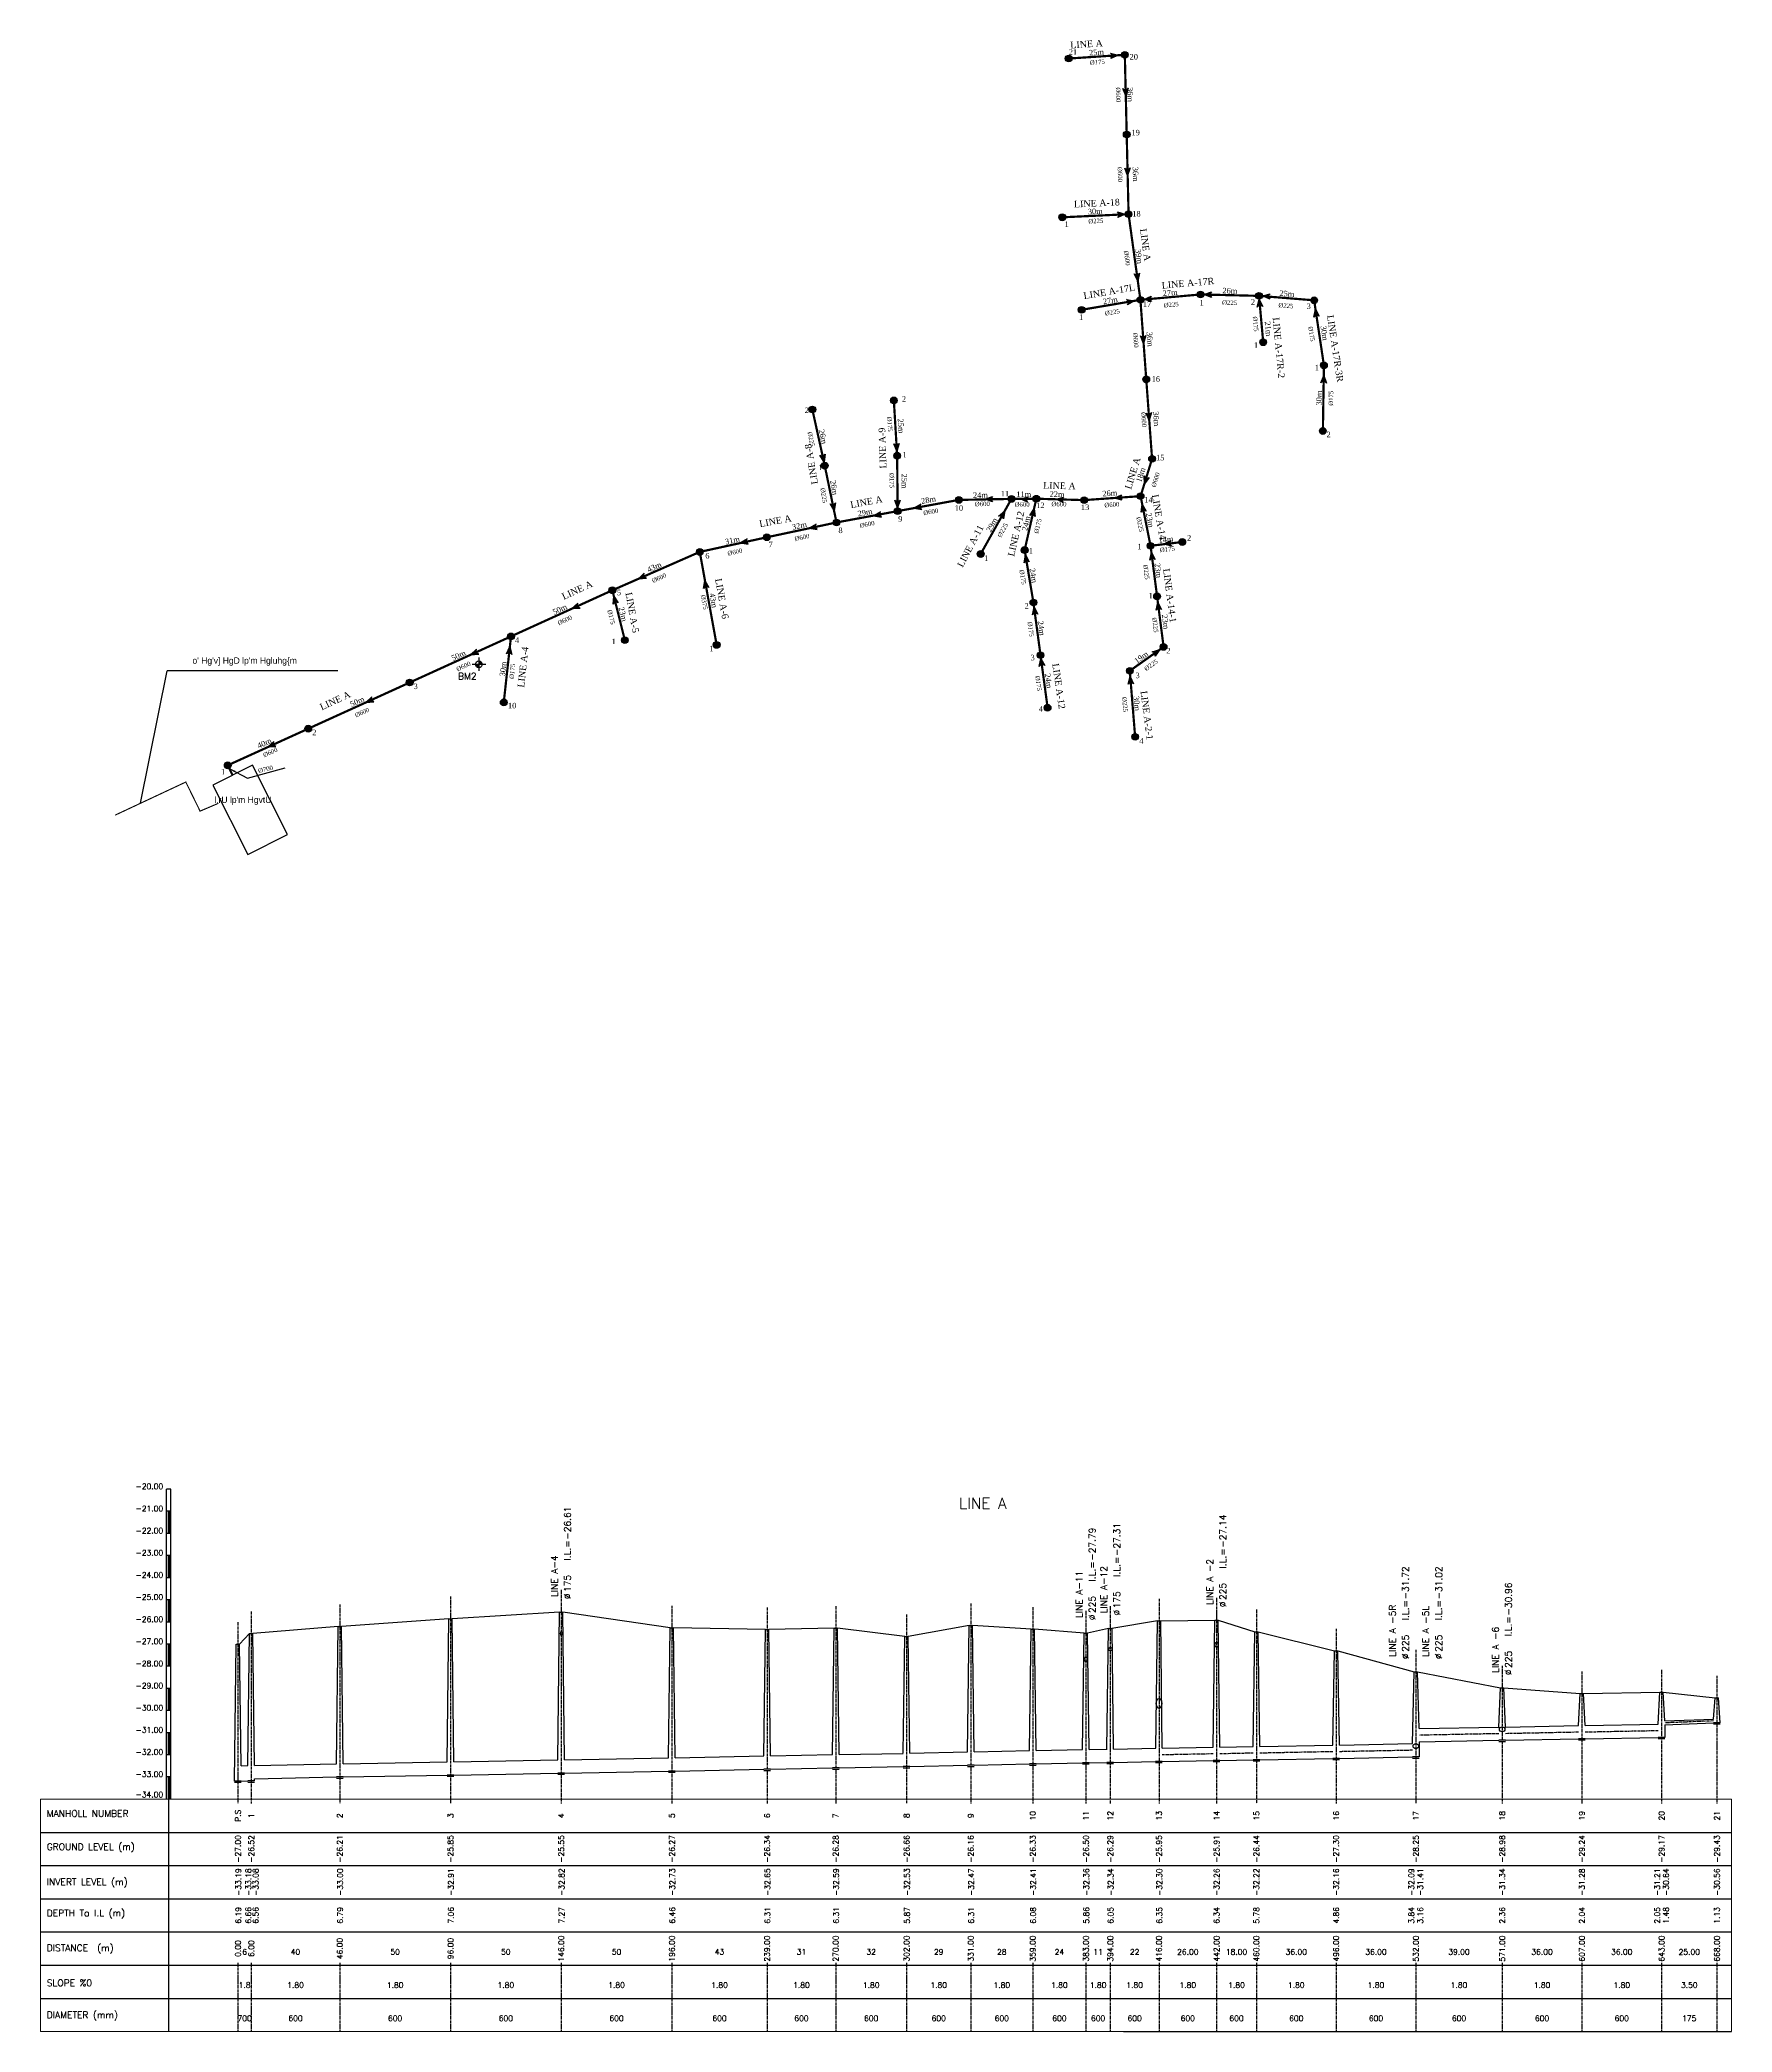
# Model space of a CAD drawing. Header units: millimetres. Extents: x 285775 to 286539, y 3258604 to 3259504.
import ezdxf
from ezdxf.enums import TextEntityAlignment as Align

# ---------------------------------------------------------------- set-up
doc = ezdxf.new("R2010")
doc.units = ezdxf.units.MM
doc.header["$MEASUREMENT"] = 0
doc.linetypes.add('CENTER', pattern=[2, 1.25, -0.25, 0.25, -0.25])
for name, color, linetype in [('B-MAR', 170, 'Continuous'), ('EN-G-TXT-A', 7, 'Continuous'), ('EN-S-175mm', 2, 'Continuous'), ('EN-S-375mm', 5, 'Continuous'), ('EN-S-600mm', 25, 'Continuous'), ('EN-S-700mm', 55, 'Continuous'), ('EN-S-CL', 2, 'CENTER'), ('EN-S-DIA', 7, 'Continuous'), ('EN-S-dim', 140, 'Continuous'), ('EN-S-FM-PR-200', 4, 'FORCE_MAIN'), ('EN-S-GL', 150, 'Continuous'), ('EN-S-IL', 12, 'Continuous'), ('EN-S-IL-175', 12, 'Continuous'), ('EN-S-IL-600', 12, 'Continuous'), ('EN-S-IL-700', 12, 'Continuous'), ('EN-S-LINE-N', 3, 'Continuous'), ('EN-S-MH', 7, 'Continuous'), ('EN-S-MH-NO', 2, 'Continuous'), ('EN-S-TBL', 8, 'Continuous'), ('EN-S-TXT', 3, 'Continuous'), ('HMI_FLOW_DIRECTION', 7, 'Continuous'), ('Leader', 140, 'Continuous')]:
    doc.layers.add(name, color=color, linetype=linetype)
doc.layers.add('EN-S-225mm', color=1, linetype='Continuous', lineweight=5)
doc.layers.add('LINE', color=7, linetype='Continuous', plot=False)
doc.styles.add('arab', font='xarb.shx', dxfattribs={"height": 7.5})
doc.styles.add('ROMANS', font='romans.shx')
doc.styles.add('ROMANT', font='romant')
doc.styles.get("Standard").update_dxf_attribs({"font": 'times.ttf'})
doc.linetypes.add('FORCE_MAIN', pattern='A,0.5,-0.2,["FM",Standard,S=0.1,R=0,X=-0.1,Y=-0.05],-0.2', length=0.9)
doc.dimstyles.new('LEADER', dxfattribs={"dimscale": 0, "dimtxt": 0.18, "dimasz": 2.5, "dimexe": 0.18, "dimexo": 0.0625, "dimgap": 0.09, "dimtad": 0, "dimtih": 1, "dimtoh": 1, "dimdec": 4, "dimzin": 0, "dimdsep": 46, "dimtxsty": 'Standard', "dimcen": 0.09, "dimse1": 1, "dimse2": 1, "dimsd1": 1, "dimsd2": 1, "dimadec": 0, "dimazin": 0, "dimtfac": 1, "dimtdec": 4, "dimtix": 1, "dimtofl": 0, "dimtmove": 2, "dimatfit": 3, "dimfxl": 1, "dimtolj": 1, "dimtzin": 0, "dimarcsym": 0})

# ---------------------------------------------------------------- blocks, each defined once
blk = doc.blocks.new('MH-LISP')
at = {"layer": 'EN-S-MH', "linetype": 'Continuous'}
h = blk.add_hatch(color=253, dxfattribs=at)
edge = h.paths.add_edge_path()
edge.add_arc((0, 0), 1.52, 0, 360)
at = {"layer": 'EN-S-MH'}
blk.add_circle((0, 0), 1.52, dxfattribs=at)
blk = doc.blocks.new('HMI_FARW')
at = {"layer": 'HMI_FLOW_DIRECTION', "linetype": 'Continuous'}
blk.add_hatch(color=253, dxfattribs=at).paths.add_polyline_path([(-2.8288, 1.2192), (0.6096, 0), (-2.8288, -1.2192), (-1.9144, 0)])
at = {"layer": 'HMI_FLOW_DIRECTION'}
blk.add_lwpolyline([(-2.8288, 1.2192), (0.6096, 0), (-2.8288, -1.2192), (-1.9144, 0), (-2.8288, 1.2192)], dxfattribs=at)
blk = doc.blocks.new('SUB-LINE')
at = {"layer": 'EN-S-TXT', "style": 'ROMANT'}
for s, p in [('I.L.=', (4.27, 17.86)), ('%%c', (4.27, -2.9))]:
    blk.add_text(s, height=3, rotation=90, dxfattribs=at).set_placement(p, align=Align.CENTER)
for tag, p in [('INVERT-LEVEL', (4.32, 22.72)), ('LINE-NAME', (-1.56, -3.2)), ('PIPE-DIM', (4.32, -0.93))]:
    blk.add_attdef(tag, p, '', height=3, rotation=90, dxfattribs=at)

msp = doc.modelspace()

# ---------------------------------------------------------------- hatches: boundary and pattern name
at = {"layer": 'B-MAR'}
for points in [[(285973.22, 3259221.8), (285971.71, 3259221.8, 0.414214), (285973.22, 3259220.28)], [(285974.74, 3259221.8, 0.414214), (285973.22, 3259223.32), (285973.22, 3259221.8)]]:
    msp.add_hatch(color=256, dxfattribs=at).paths.add_polyline_path(points)

# ---------------------------------------------------------------- linework, layer by layer
at = {"linetype": 'Continuous'}
for p in [(285820.37, 3259159.03), (285909.52, 3259218.93)]:
    msp.add_line(p, (285832.38, 3259218.93), dxfattribs=at)
at = {"layer": 'B-MAR'}
for p, q in [((285970.13, 3259221.8), (285976.28, 3259221.8)), ((285973.22, 3259224.85), (285973.22, 3259218.82))]:
    msp.add_line(p, q, dxfattribs=at)
msp.add_circle((285973.22, 3259221.8), 1.52, dxfattribs=at)
at = {"layer": 'EN-S-175mm', "ltscale": 0.05, "const_width": 1}
for points in [[(286239.61, 3259495.41), (286264.96, 3259497.1)], [(286325.56, 3259388.22), (286327.47, 3259367.25)], [(286350.47, 3259386.21), (286354.88, 3259356.86)], [(286354.42, 3259327.19), (286354.88, 3259356.86)], [(286160.64, 3259340.99), (286162.13, 3259316)], [(286162.13, 3259316), (286162.35, 3259291)], [(286219.71, 3259273.42), (286224.99, 3259296.59)], [(286219.71, 3259273.42), (286223.67, 3259249.74)], [(286276.58, 3259275.34), (286290.92, 3259277.04)], [(286033.5, 3259255.24), (286039.13, 3259232.68)], [(286223.67, 3259249.74), (286226.88, 3259225.96)], [(285984.45, 3259204.59), (285987.72, 3259234.41)], [(286226.88, 3259225.96), (286230.09, 3259202.18)]]:
    msp.add_lwpolyline(points, dxfattribs=at)
at = {"layer": 'EN-S-225mm', "ltscale": 0.05, "const_width": 1}
for points in [[(286236.72, 3259423.7), (286266.65, 3259425.12)], [(286272, 3259386.43), (286299.16, 3259388.85)], [(286299.16, 3259388.85), (286325.56, 3259388.22)], [(286325.56, 3259388.22), (286350.47, 3259386.21)], [(286245.45, 3259381.93), (286272, 3259386.43)], [(286123.83, 3259336.92), (286129.43, 3259311.53)], [(286129.43, 3259311.53), (286134.73, 3259285.87)], [(286272.08, 3259297.75), (286276.58, 3259275.34)], [(286199.86, 3259271.63), (286213.75, 3259296.51)], [(286276.58, 3259275.34), (286279.53, 3259252.5)], [(286279.53, 3259252.5), (286282.48, 3259229.66)], [(286267.21, 3259218.87), (286282.48, 3259229.66)], [(286267.21, 3259218.87), (286269.62, 3259189.04)]]:
    msp.add_lwpolyline(points, dxfattribs=at)
at = {"layer": 'EN-S-375mm', "ltscale": 0.05, "const_width": 1}
msp.add_lwpolyline([(286072.98, 3259272.57), (286080.6, 3259230.57)], dxfattribs=at)
at = {"layer": 'EN-S-600mm', "ltscale": 0.05, "const_width": 1}
for points in [[(286264.96, 3259497.1), (286265.81, 3259461.11)], [(286265.81, 3259461.11), (286266.65, 3259425.12)], [(286266.65, 3259425.12), (286272, 3259386.43)], [(286272, 3259386.43), (286274.64, 3259350.52)], [(286274.64, 3259350.52), (286277.27, 3259314.62)], [(286272.08, 3259297.75), (286277.27, 3259314.62)], [(286246.57, 3259295.97), (286272.08, 3259297.75)], [(286134.73, 3259285.87), (286162.35, 3259291)], [(286162.35, 3259291), (286189.97, 3259296.06)], [(286189.97, 3259296.06), (286213.75, 3259296.51)], [(286213.75, 3259296.51), (286224.99, 3259296.59)], [(286224.99, 3259296.59), (286246.57, 3259295.97)], [(286072.98, 3259272.57), (286103.27, 3259279.18)], [(286103.27, 3259279.18), (286134.73, 3259285.87)], [(286033.5, 3259255.24), (286072.98, 3259272.57)], [(285987.72, 3259234.41), (286033.5, 3259255.24)], [(285941.95, 3259213.57), (285987.72, 3259234.41)], [(285896.17, 3259192.74), (285941.95, 3259213.57)], [(285859.77, 3259176.17), (285896.17, 3259192.74)]]:
    msp.add_lwpolyline(points, dxfattribs=at)
at = {"layer": 'EN-S-700mm', "ltscale": 0.05, "const_width": 1}
msp.add_lwpolyline([(285861.99, 3259171.69), (285859.72, 3259176.27)], dxfattribs=at)
at = {"layer": 'EN-S-CL'}
for p, q in [((286010.4, 3258803.74), (286010.4, 3258707.24)), ((285870.4, 3258794.04), (285870.4, 3258707.24)), ((285910.4, 3258797.14), (285910.4, 3258707.24)), ((285960.4, 3258800.74), (285960.4, 3258707.24)), ((286060.4, 3258796.54), (286060.4, 3258707.24)), ((286103.4, 3258795.84), (286103.4, 3258707.24)), ((286134.4, 3258796.44), (286134.4, 3258707.24)), ((286195.4, 3258797.64), (286195.4, 3258707.24)), ((286223.4, 3258795.94), (286223.4, 3258707.24)), ((286247.4, 3258794.24), (286247.4, 3258707.24)), ((286258.4, 3258796.34), (286258.4, 3258707.24)), ((286280.4, 3258799.74), (286280.4, 3258707.24)), ((286306.4, 3258800.11), (286306.4, 3258707.24)), ((286324.4, 3258794.83), (286324.4, 3258707.24)), ((285864.4, 3258789.24), (285864.4, 3258707.24)), ((286166.4, 3258792.64), (286166.4, 3258707.24)), ((286360.4, 3258786.22), (286360.4, 3258707.24)), ((286396.4, 3258776.71), (286396.4, 3258707.24)), ((286435.4, 3258769.44), (286435.4, 3258707.24)), ((286471.4, 3258766.88), (286471.4, 3258707.24)), ((286507.4, 3258767.57), (286507.4, 3258707.24)), ((286532.4, 3258764.94), (286532.4, 3258707.24)), ((286505.9, 3258740.11), (286472.9, 3258739.46)), ((286530.9, 3258744.56), (286508.9, 3258743.68)), ((286358.9, 3258730.66), (286325.9, 3258730.01)), ((286394.9, 3258731.31), (286361.9, 3258730.66)), ((286433.9, 3258738.81), (286397.9, 3258738.11)), ((286469.9, 3258739.46), (286436.9, 3258738.81)), ((286304.9, 3258729.69), (286281.9, 3258729.22)), ((286322.9, 3258730.01), (286307.9, 3258729.69)), ((285864.4, 3258635.25), (285864.4, 3258604.25)), ((285870.4, 3258635.25), (285870.4, 3258604.25)), ((285910.4, 3258635.25), (285910.4, 3258604.25)), ((285960.4, 3258635.25), (285960.4, 3258604.25)), ((286010.4, 3258635.25), (286010.4, 3258604.25)), ((286060.4, 3258635.25), (286060.4, 3258604.25)), ((286103.4, 3258635.25), (286103.4, 3258604.25)), ((286134.4, 3258635.25), (286134.4, 3258604.25)), ((286166.4, 3258635.25), (286166.4, 3258604.25)), ((286195.4, 3258635.25), (286195.4, 3258604.25)), ((286223.4, 3258635.24), (286223.4, 3258604.24)), ((286247.4, 3258635.24), (286247.4, 3258604.24)), ((286258.4, 3258635.24), (286258.4, 3258604.24)), ((286280.4, 3258635.24), (286280.4, 3258604.24)), ((286306.4, 3258635.24), (286306.4, 3258604.24)), ((286324.4, 3258635.24), (286324.4, 3258604.24)), ((286360.4, 3258635.24), (286360.4, 3258604.24)), ((286396.4, 3258635.24), (286396.4, 3258604.24)), ((286435.4, 3258635.24), (286435.4, 3258604.24)), ((286471.4, 3258635.24), (286471.4, 3258604.24)), ((286507.4, 3258635.24), (286507.4, 3258604.24)), ((286532.4, 3258635.24), (286532.4, 3258604.24))]:
    msp.add_line(p, q, dxfattribs=at)
at = {"layer": 'EN-S-FM-PR-200', "ltscale": 13, "flags": 128}
msp.add_lwpolyline([(285855.53, 3259159.01, 0.5, 0.5, 0), (285847.29, 3259155.49, 0.5, 0.5, 0), (285840.85, 3259168.63, 0.5, 0.5, 0), (285808.93, 3259153.68, 0, 0, 0)], format="xyseb", dxfattribs=at)
at = {"layer": 'EN-S-GL'}
for p, q in [((286009.65, 3258793.74), (285961.15, 3258790.74)), ((286059.65, 3258786.54), (286011.15, 3258793.74)), ((285909.65, 3258787.14), (285871.15, 3258784.04)), ((285959.65, 3258790.74), (285911.15, 3258787.14)), ((286102.65, 3258785.84), (286061.15, 3258786.54)), ((286133.65, 3258786.44), (286104.15, 3258785.84)), ((286165.65, 3258782.64), (286135.15, 3258786.44)), ((286194.65, 3258787.64), (286167.15, 3258782.64)), ((286222.65, 3258785.94), (286196.15, 3258787.64)), ((286246.65, 3258784.24), (286224.15, 3258785.94)), ((286257.65, 3258786.34), (286248.15, 3258784.24)), ((286279.65, 3258789.74), (286259.15, 3258786.34)), ((286281.15, 3258789.74), (286305.65, 3258790.11)), ((286307.15, 3258790.11), (286323.65, 3258784.83)), ((286325.15, 3258784.83), (286359.65, 3258776.22)), ((285869.65, 3258784.04), (285865.15, 3258779.24)), ((286361.15, 3258776.22), (286395.65, 3258766.71)), ((286397.15, 3258766.71), (286434.65, 3258759.44)), ((286436.15, 3258759.44), (286470.65, 3258756.88)), ((286472.15, 3258756.88), (286506.65, 3258757.57)), ((286508.15, 3258757.57), (286531.65, 3258754.94))]:
    msp.add_line(p, q, dxfattribs=at)
at = {"layer": 'EN-S-IL', "color": 6}
for centre, major_axis, ratio in [((286258.4, 3258777.03), (0, 0.875), 0.781299), ((286306.4, 3258778.97), (0, 1.12), 0.675264)]:
    msp.add_ellipse(centre, major_axis=major_axis, ratio=ratio, start_param=-1.570796, end_param=4.712389, dxfattribs=at)
for centre, major_axis, ratio in [((286280.4, 3258752.49), (0, -2.25), 0.555556), ((286435.4, 3258740.77), (1.25, 0), 0.9), ((286396.4, 3258733.17), (1.25, 0), 0.9)]:
    msp.add_ellipse(centre, major_axis=major_axis, ratio=ratio, dxfattribs=at)
at = {"layer": 'EN-S-IL-175', "color": 6}
for p, q in [((286508.9, 3258744.56), (286530.9, 3258745.43)), ((286508.9, 3258742.81), (286530.9, 3258743.68))]:
    msp.add_line(p, q, dxfattribs=at)
at = {"layer": 'EN-S-IL-600', "color": 6}
for p, q in [((286397.9, 3258741.11), (286433.9, 3258741.81)), ((286436.9, 3258741.81), (286469.9, 3258742.46)), ((286472.9, 3258742.46), (286505.9, 3258743.11)), ((286167.9, 3258729.95), (286193.9, 3258730.55)), ((286196.9, 3258730.55), (286221.9, 3258731.15)), ((286224.9, 3258731.15), (286245.9, 3258731.65)), ((286248.9, 3258731.65), (286256.92, 3258731.85)), ((286259.9, 3258731.85), (286278.9, 3258732.23)), ((286281.9, 3258732.22), (286304.9, 3258732.69)), ((286307.9, 3258732.69), (286322.9, 3258733.02)), ((286325.9, 3258733.01), (286358.9, 3258733.66)), ((286361.9, 3258733.66), (286394.9, 3258734.31)), ((286397.9, 3258735.11), (286433.9, 3258735.81)), ((286436.9, 3258735.81), (286469.9, 3258736.46)), ((286472.9, 3258736.46), (286505.9, 3258737.11)), ((285871.9, 3258724.45), (285908.9, 3258725.25)), ((285911.9, 3258725.25), (285958.9, 3258726.15)), ((285961.9, 3258726.15), (286008.9, 3258727.05)), ((286011.9, 3258727.05), (286058.9, 3258727.95)), ((286011.9, 3258721.04), (286058.9, 3258721.94)), ((286061.9, 3258727.95), (286101.9, 3258728.75)), ((286061.9, 3258721.94), (286101.9, 3258722.74)), ((286104.9, 3258728.75), (286132.9, 3258729.35)), ((286104.9, 3258722.74), (286132.9, 3258723.34)), ((286135.9, 3258729.35), (286164.9, 3258729.91)), ((286135.9, 3258723.34), (286164.9, 3258723.94)), ((286167.9, 3258723.94), (286193.9, 3258724.54)), ((286196.9, 3258724.54), (286221.9, 3258725.14)), ((286224.9, 3258725.14), (286245.9, 3258725.64)), ((286248.9, 3258725.64), (286256.9, 3258725.84)), ((286259.9, 3258725.84), (286278.88, 3258726.22)), ((286281.9, 3258726.22), (286304.9, 3258726.69)), ((286307.9, 3258726.69), (286322.9, 3258727.01)), ((286325.9, 3258727.01), (286358.9, 3258727.66)), ((286361.9, 3258727.66), (286394.9, 3258728.31)), ((285871.9, 3258718.44), (285908.9, 3258719.24)), ((285911.9, 3258719.24), (285958.9, 3258720.14)), ((285961.9, 3258720.14), (286008.9, 3258721.04))]:
    msp.add_line(p, q, dxfattribs=at)
at = {"layer": 'EN-S-IL-600', "color": 6, "extrusion": (0, 0, -1)}
msp.add_ellipse((286010.38, 3258784.02), major_axis=(0, -0.875), ratio=0.58727, start_param=-1.570796, end_param=4.712389, dxfattribs=at)
at = {"layer": 'EN-S-IL-600', "color": 6}
msp.add_ellipse((286247.4, 3258772.4), major_axis=(0, -1.12), ratio=0.658575, start_param=-1.570796, end_param=4.712389, dxfattribs=at)
at = {"layer": 'EN-S-IL-700'}
for p, q in [((285865.9, 3258724.35), (285868.9, 3258724.46)), ((285865.9, 3258717.34), (285868.9, 3258717.45))]:
    msp.add_line(p, q, dxfattribs=at)
at = {"layer": 'EN-S-MH'}
for p, q in [((286008.9, 3258727.05), (286009.65, 3258793.74)), ((286009.65, 3258793.74), (286011.15, 3258793.74)), ((286011.9, 3258727.05), (286011.15, 3258793.74)), ((285908.9, 3258725.25), (285909.65, 3258787.14)), ((285909.65, 3258787.14), (285911.15, 3258787.14)), ((285911.9, 3258725.25), (285911.15, 3258787.14)), ((285958.9, 3258726.15), (285959.65, 3258790.74)), ((285959.65, 3258790.74), (285961.15, 3258790.74)), ((285961.9, 3258726.15), (285961.15, 3258790.74)), ((286058.9, 3258727.95), (286059.65, 3258786.54)), ((286059.65, 3258786.54), (286061.15, 3258786.54)), ((286061.9, 3258727.95), (286061.15, 3258786.54)), ((286101.9, 3258728.75), (286102.65, 3258785.84)), ((286102.65, 3258785.84), (286104.15, 3258785.84)), ((286104.9, 3258728.75), (286104.15, 3258785.84)), ((286132.9, 3258729.35), (286133.65, 3258786.44)), ((286133.65, 3258786.44), (286135.15, 3258786.44)), ((286135.9, 3258729.35), (286135.15, 3258786.44)), ((286193.9, 3258730.55), (286194.65, 3258787.64)), ((286194.65, 3258787.64), (286196.15, 3258787.64)), ((286196.9, 3258730.55), (286196.15, 3258787.64)), ((286221.9, 3258731.15), (286222.65, 3258785.94)), ((286222.65, 3258785.94), (286224.15, 3258785.94)), ((286224.9, 3258731.15), (286224.15, 3258785.94)), ((286256.9, 3258731.85), (286257.65, 3258786.34)), ((286257.65, 3258786.34), (286259.15, 3258786.34)), ((286259.9, 3258731.85), (286259.19, 3258786.35)), ((286278.9, 3258732.23), (286279.65, 3258789.74)), ((286279.65, 3258789.74), (286281.15, 3258789.74)), ((286281.9, 3258732.22), (286281.15, 3258789.74)), ((286304.9, 3258732.69), (286305.65, 3258790.11)), ((286305.65, 3258790.11), (286307.15, 3258790.11)), ((286307.9, 3258732.69), (286307.15, 3258790.11)), ((286322.9, 3258733.02), (286323.65, 3258784.83)), ((286323.65, 3258784.83), (286325.15, 3258784.83)), ((286325.9, 3258733.01), (286325.15, 3258784.83)), ((285862.9, 3258717.34), (285863.65, 3258779.24)), ((285863.65, 3258779.24), (285865.15, 3258779.24)), ((285865.9, 3258724.35), (285865.15, 3258779.24)), ((285868.9, 3258724.45), (285869.65, 3258784.04)), ((285869.65, 3258784.04), (285871.15, 3258784.04)), ((285871.9, 3258724.45), (285871.15, 3258784.04)), ((286164.9, 3258729.95), (286165.65, 3258782.64)), ((286165.65, 3258782.64), (286167.15, 3258782.64)), ((286167.9, 3258729.95), (286167.15, 3258782.64)), ((286245.9, 3258731.65), (286246.65, 3258784.24)), ((286246.65, 3258784.24), (286248.15, 3258784.24)), ((286248.9, 3258731.65), (286248.15, 3258784.24)), ((286358.9, 3258733.66), (286359.65, 3258776.22)), ((286359.65, 3258776.22), (286361.15, 3258776.22)), ((286361.9, 3258733.66), (286361.15, 3258776.22)), ((286394.9, 3258734.31), (286395.65, 3258766.71)), ((286395.65, 3258766.71), (286397.15, 3258766.71)), ((286397.9, 3258741.11), (286397.15, 3258766.71)), ((286433.9, 3258741.81), (286434.65, 3258759.44)), ((286434.65, 3258759.44), (286436.15, 3258759.44)), ((286436.9, 3258741.81), (286436.15, 3258759.44)), ((286505.9, 3258743.11), (286506.65, 3258757.57)), ((286506.65, 3258757.57), (286508.15, 3258757.57)), ((286508.9, 3258744.56), (286508.15, 3258757.57)), ((286469.9, 3258742.46), (286470.65, 3258756.88)), ((286470.65, 3258756.88), (286472.15, 3258756.88)), ((286472.9, 3258742.46), (286472.15, 3258756.88)), ((286530.9, 3258745.43), (286531.65, 3258754.94)), ((286531.65, 3258754.94), (286533.15, 3258754.94)), ((286533.9, 3258743.68), (286533.15, 3258754.94)), ((286508.9, 3258742.81), (286508.9, 3258737.11)), ((286533.9, 3258743.68), (286530.9, 3258743.68)), ((286530.9, 3258743.18), (286533.9, 3258743.18)), ((286533.9, 3258743.68), (286533.9, 3258743.68)), ((286397.9, 3258735.11), (286397.9, 3258728.31)), ((286436.9, 3258735.81), (286433.9, 3258735.81)), ((286433.9, 3258735.31), (286436.9, 3258735.31)), ((286436.9, 3258735.81), (286436.9, 3258735.81)), ((286472.9, 3258736.46), (286469.9, 3258736.46)), ((286469.9, 3258735.96), (286472.9, 3258735.96)), ((286472.9, 3258736.46), (286472.9, 3258736.46)), ((286508.9, 3258737.11), (286505.9, 3258737.11)), ((286505.9, 3258736.61), (286508.9, 3258736.61)), ((286061.9, 3258721.94), (286058.9, 3258721.94)), ((286104.9, 3258722.74), (286101.9, 3258722.74)), ((286101.9, 3258722.24), (286104.9, 3258722.24)), ((286135.9, 3258723.34), (286132.9, 3258723.34)), ((286132.9, 3258722.84), (286135.9, 3258722.84)), ((286167.9, 3258723.94), (286164.9, 3258723.94)), ((286164.9, 3258723.44), (286167.9, 3258723.44)), ((286196.9, 3258724.54), (286193.9, 3258724.54)), ((286193.9, 3258724.04), (286196.9, 3258724.04)), ((286224.9, 3258725.14), (286221.9, 3258725.14)), ((286221.9, 3258724.64), (286224.9, 3258724.64)), ((286248.9, 3258725.64), (286245.9, 3258725.64)), ((286245.9, 3258725.14), (286248.9, 3258725.14)), ((286259.9, 3258725.84), (286256.9, 3258725.84)), ((286256.9, 3258725.34), (286259.9, 3258725.34)), ((286281.88, 3258726.22), (286278.88, 3258726.22)), ((286278.88, 3258725.72), (286281.88, 3258725.72)), ((286307.9, 3258726.69), (286304.9, 3258726.69)), ((286304.9, 3258726.19), (286307.9, 3258726.19)), ((286307.9, 3258726.69), (286307.9, 3258726.69)), ((286325.9, 3258727.01), (286322.9, 3258727.01)), ((286322.9, 3258726.51), (286325.9, 3258726.51)), ((286325.9, 3258727.01), (286325.9, 3258727.01)), ((286361.9, 3258727.66), (286358.9, 3258727.66)), ((286358.9, 3258727.16), (286361.9, 3258727.16)), ((286361.9, 3258727.66), (286361.9, 3258727.66)), ((286397.9, 3258728.31), (286394.9, 3258728.31)), ((286394.9, 3258727.81), (286397.9, 3258727.81)), ((285865.9, 3258717.34), (285862.9, 3258717.34)), ((285862.9, 3258716.84), (285865.9, 3258716.84)), ((285871.9, 3258717.44), (285868.9, 3258717.44)), ((285868.9, 3258716.94), (285871.9, 3258716.94)), ((285871.9, 3258717.44), (285871.9, 3258718.44)), ((285911.9, 3258719.24), (285908.9, 3258719.24)), ((285908.9, 3258718.74), (285911.9, 3258718.74)), ((285961.9, 3258720.14), (285958.9, 3258720.14)), ((285958.9, 3258719.64), (285961.9, 3258719.64)), ((286011.9, 3258721.04), (286008.9, 3258721.04)), ((286008.9, 3258720.54), (286011.9, 3258720.54)), ((286058.9, 3258721.44), (286061.9, 3258721.44))]:
    msp.add_line(p, q, dxfattribs=at)
at = {"layer": 'EN-S-TBL'}
for p, q in [((285775.17, 3258694.24), (286264.4, 3258694.24)), ((286264.4, 3258694.24), (286539.02, 3258694.24)), ((285775.17, 3258679.24), (286264.4, 3258679.24)), ((286264.4, 3258679.24), (286539.02, 3258679.24)), ((285775.17, 3258664.24), (286264.4, 3258664.24)), ((286264.4, 3258664.24), (286539.02, 3258664.24)), ((285775.17, 3258649.24), (286264.4, 3258649.24)), ((286264.4, 3258649.24), (286539.02, 3258649.24)), ((285775.17, 3258634.24), (286264.4, 3258634.24)), ((286264.4, 3258634.24), (286539.02, 3258634.24)), ((285775.17, 3258619.24), (286264.4, 3258619.24)), ((285775.17, 3258619.24), (286264.4, 3258619.24)), ((286264.4, 3258619.24), (286539.02, 3258619.24)), ((286264.4, 3258604.24), (286539.02, 3258604.24))]:
    msp.add_line(p, q, dxfattribs=at)
at = {"layer": 'EN-S-TBL', "const_width": 0.5}
for points in [[(285775.17, 3258604.24), (285775.17, 3258709.24)], [(286264.4, 3258709.24), (285775.17, 3258709.24)], [(286539.02, 3258604.24), (285833.12, 3258604.24), (285833.12, 3258709.24), (286539.02, 3258709.24)], [(286539.02, 3258709.24), (286539.02, 3258709.24), (286539.02, 3258604.24), (286539.02, 3258604.24)], [(286264.4, 3258604.24), (285775.17, 3258604.24)]]:
    msp.add_lwpolyline(points, dxfattribs=at)
at = {"layer": 'EN-S-TXT'}
for p, q in [((285832.12, 3258709.24), (285832.12, 3258849.24)), ((285834.12, 3258849.24), (285832.12, 3258849.24)), ((285834.12, 3258709.24), (285834.12, 3258849.24)), ((285834.12, 3258839.24), (285832.12, 3258839.24)), ((285832.92, 3258839.24), (285832.92, 3258829.24)), ((285833.12, 3258839.24), (285833.12, 3258829.24)), ((285833.32, 3258839.24), (285833.32, 3258829.24)), ((285834.12, 3258829.24), (285832.12, 3258829.24)), ((285834.12, 3258819.24), (285832.12, 3258819.24)), ((285832.92, 3258819.24), (285832.92, 3258809.24)), ((285833.12, 3258819.24), (285833.12, 3258809.24)), ((285833.32, 3258819.24), (285833.32, 3258809.24)), ((285834.12, 3258809.24), (285832.12, 3258809.24)), ((285834.12, 3258799.24), (285832.12, 3258799.24)), ((285832.92, 3258799.24), (285832.92, 3258789.24)), ((285833.12, 3258799.24), (285833.12, 3258789.24)), ((285833.32, 3258799.24), (285833.32, 3258789.24)), ((285834.12, 3258789.24), (285832.12, 3258789.24)), ((285834.12, 3258779.24), (285832.12, 3258779.24)), ((285832.92, 3258779.24), (285832.92, 3258769.24)), ((285833.12, 3258779.24), (285833.12, 3258769.24)), ((285833.32, 3258779.24), (285833.32, 3258769.24)), ((285834.12, 3258769.24), (285832.12, 3258769.24)), ((285834.12, 3258759.24), (285832.12, 3258759.24)), ((285832.92, 3258759.24), (285832.92, 3258749.24)), ((285833.12, 3258759.24), (285833.12, 3258749.24)), ((285833.32, 3258759.24), (285833.32, 3258749.24)), ((285834.12, 3258749.24), (285832.12, 3258749.24)), ((285834.12, 3258739.24), (285832.12, 3258739.24)), ((285832.92, 3258739.24), (285832.92, 3258729.24)), ((285833.12, 3258739.24), (285833.12, 3258729.24)), ((285833.32, 3258739.24), (285833.32, 3258729.24)), ((285834.12, 3258729.24), (285832.12, 3258729.24)), ((285834.12, 3258719.24), (285832.12, 3258719.24)), ((285832.92, 3258719.24), (285832.92, 3258709.24)), ((285833.12, 3258719.24), (285833.12, 3258709.24)), ((285833.32, 3258719.24), (285833.32, 3258709.24))]:
    msp.add_line(p, q, dxfattribs=at)
at = {"layer": 'LINE', "color": 6}
msp.add_lwpolyline([(285868.85, 3259135.94), (285886.7, 3259144.96), (285870.92, 3259176.2), (285853.07, 3259167.18)], close=True, dxfattribs=at)

# ---------------------------------------------------------------- block references
at = {"layer": 'EN-S-CL'}
for p, values in [((286010.4, 3258803.74), {'LINE-NAME': 'LINE A-4', 'PIPE-DIM': '175', 'INVERT-LEVEL': '-26.61'}), ((286247.4, 3258794.24), {'LINE-NAME': 'LINE A-11', 'PIPE-DIM': '225', 'INVERT-LEVEL': '-27.79'}), ((286258.54, 3258796.34), {'LINE-NAME': 'LINE A-12', 'PIPE-DIM': '175', 'INVERT-LEVEL': '-27.31'}), ((286306.4, 3258800.11), {'LINE-NAME': 'LINE A -2', 'PIPE-DIM': '225', 'INVERT-LEVEL': '-27.14'}), ((286388.9, 3258776.71), {'LINE-NAME': 'LINE A -5R', 'PIPE-DIM': '225', 'INVERT-LEVEL': '-31.72'}), ((286403.9, 3258776.71), {'LINE-NAME': 'LINE A -5L', 'PIPE-DIM': '225', 'INVERT-LEVEL': '-31.02'}), ((286435.4, 3258769.44), {'LINE-NAME': 'LINE A -6', 'PIPE-DIM': '225', 'INVERT-LEVEL': '-30.96'})]:
    msp.add_blockref('SUB-LINE', p, dxfattribs=at).add_auto_attribs(values)
at = {"layer": 'EN-S-MH'}
for p in [(286239.61, 3259495.41), (286239.61, 3259495.41), (286264.96, 3259497.1), (286265.81, 3259461.11), (286236.72, 3259423.7), (286266.65, 3259425.12), (286266.65, 3259425.12), (286272, 3259386.43), (286272, 3259386.43), (286272, 3259386.43), (286272, 3259386.43), (286299.16, 3259388.85), (286325.56, 3259388.22), (286325.56, 3259388.22), (286325.56, 3259388.22), (286350.47, 3259386.21), (286350.47, 3259386.21), (286350.47, 3259386.21), (286350.47, 3259386.21), (286245.45, 3259381.93), (286327.47, 3259367.25), (286274.64, 3259350.52), (286354.88, 3259356.86), (286160.64, 3259340.99), (286123.83, 3259336.92), (286354.42, 3259327.19), (286162.13, 3259316), (286277.27, 3259314.62), (286277.27, 3259314.62), (286277.27, 3259314.62), (286189.97, 3259296.06), (286189.97, 3259296.06), (286189.97, 3259296.06), (286213.75, 3259296.51), (286213.75, 3259296.51), (286224.99, 3259296.59), (286224.99, 3259296.59), (286246.57, 3259295.97), (286246.57, 3259295.97), (286246.57, 3259295.97), (286246.57, 3259295.97), (286246.57, 3259295.97), (286272.08, 3259297.75), (286272.08, 3259297.75), (286272.08, 3259297.75), (286272.08, 3259297.75), (286272.08, 3259297.75), (286162.35, 3259291), (286162.35, 3259291), (286103.27, 3259279.18), (286134.73, 3259285.87), (286072.98, 3259272.57), (286072.98, 3259272.57), (286199.86, 3259271.63), (286199.86, 3259271.63), (286219.71, 3259273.42), (286219.71, 3259273.42), (286276.58, 3259275.34), (286276.58, 3259275.34), (286276.58, 3259275.34), (286290.92, 3259277.04), (286033.5, 3259255.24), (286033.5, 3259255.24), (286279.53, 3259252.5), (286223.67, 3259249.74), (285987.72, 3259234.41), (285987.72, 3259234.41), (286039.13, 3259232.68), (286039.13, 3259232.68), (286080.6, 3259230.57), (286226.88, 3259225.96), (286282.48, 3259229.66), (286282.48, 3259229.66), (286267.21, 3259218.87), (285941.95, 3259213.57), (285941.95, 3259213.57), (285984.45, 3259204.59), (286230.09, 3259202.18), (286230.09, 3259202.18), (285896.17, 3259192.74), (285896.17, 3259192.74), (286269.62, 3259189.04), (285859.77, 3259176.17), (285859.77, 3259176.17)]:
    msp.add_blockref('MH-LISP', p, dxfattribs=at)
at = {"layer": 'EN-S-MH', "rotation": 356.7011906052987}
msp.add_blockref('MH-LISP', (286129.43, 3259311.53), dxfattribs=at)
at = {"layer": 'HMI_FLOW_DIRECTION', "linetype": 'Continuous'}
for p, rotation in [((286261.44, 3259496.87), 3.825430348209525), ((286265.38, 3259479.11), 271.3483514702096), ((286266.23, 3259443.12), 271.3483514707069), ((286264.52, 3259425.02), 2.716806042127246), ((286270.75, 3259395.47), 277.86837497499), ((286274.13, 3259386.62), 185.1069135512067), ((286301.29, 3259388.84), 178.614003463303), ((286327.69, 3259388.17), 175.4048167032492), ((286268.76, 3259385.88), 9.606031645906628), ((286325.75, 3259386.09), 95.21533858157747), ((286351.15, 3259381.62), 98.54611932662134), ((286273.4, 3259367.38), 274.1977819645128), ((286354.8, 3259351.68), 89.11798500865257), ((286275.95, 3259332.57), 274.1977819646575), ((286129.04, 3259313.7), 282.4295070735515), ((286161.97, 3259318.67), 273.4270437342041), ((286273.96, 3259303.84), 252.8948334939487), ((286202.38, 3259296.33), 181.0008248138081), ((286218.34, 3259296.53), 175.3046935272924), ((286234.38, 3259296.34), 175.3046935272924), ((286260.73, 3259296.96), 183.9742515094143), ((286133.52, 3259291.75), 279.1306976778713), ((286162.31, 3259293.14), 270.4901175929347), ((286210.41, 3259290.53), 60.8205391926427), ((286223.84, 3259291.55), 77.16470959968325), ((286272.92, 3259293.57), 101.3569792458154), ((286220.16, 3259270.69), 99.5012569318078), ((286277.08, 3259271.81), 97.36418254589098), ((286283.08, 3259276.11), 186.7823335578281), ((286034.32, 3259251.96), 104.0095579674498), ((286075.41, 3259259.06), 100.1692714830242), ((286224.03, 3259247.06), 97.68967502905761), ((286279.97, 3259249.15), 97.36418254652347), ((285987.16, 3259229.25), 83.73315614223213), ((286280.31, 3259228.13), 35.23630510620426), ((286227.17, 3259223.85), 97.68967502831036), ((286267.46, 3259215.73), 94.6287502059514)]:
    msp.add_blockref('HMI_FARW', p, dxfattribs=dict(at, rotation=rotation))
at = {"layer": 'HMI_FLOW_DIRECTION', "linetype": 'Continuous', "xscale": -1}
for p, rotation in [((286152, 3259288.98), 9.893480414839653), ((286170.32, 3259292.39), 9.893480414839653), ((286122.95, 3259283.37), 9.893480414839653), ((286091.77, 3259276.73), 9.893480414839653), ((286045.82, 3259260.67), 23.375987337872), ((286015.82, 3259247.21), 23.375987337872), ((285970.04, 3259226.38), 23.375987337872), ((285922.75, 3259204.82), 23.375987337872), ((285878.49, 3259184.71), 23.37598733787232)]:
    msp.add_blockref('HMI_FARW', p, dxfattribs=dict(at, rotation=rotation))

# ---------------------------------------------------------------- texts
at = {"layer": 'B-MAR', "linetype": 'Continuous', "style": 'ROMANS'}
msp.add_text('BM2', height=3, dxfattribs=at).set_placement((285963.8, 3259214.94))
at = {"layer": 'EN-G-TXT-A', "linetype": 'Continuous', "ltscale": 10, "style": 'arab'}
for s, p in [("o' Hg'v] HgD lp'm Hgluhg{m", (285867.43, 3259223.14)), ("l,rU lp'm HgvtU", (285866.6, 3259160.26))]:
    msp.add_text(s, height=2.88, dxfattribs=at).set_placement(p, align=Align.MIDDLE)
at = {"layer": 'EN-S-DIA'}
for s, rotation, p in [('%%c175', 3.83, (286252.62, 3259492.17)), ('%%c600', 271.35, (286260.39, 3259478.99)), ('%%c600', 271.35, (286261.23, 3259443)), ('%%c225', 2.72, (286251.93, 3259420.45)), ('%%c600', 277.87, (286264.38, 3259405.09)), ('%%c225', 9.61, (286259.56, 3259379.25)), ('%%c225', 5.11, (286286.03, 3259382.66)), ('%%c225', 358.61, (286312.24, 3259383.54)), ('%%c175', 275.22, (286322.42, 3259375.39)), ('%%c225', 355.4, (286337.61, 3259382.23)), ('%%c600', 274.2, (286268.33, 3259368.11)), ('%%c175', 278.55, (286347.73, 3259370.79)), ('%%c175', 89.12, (286359.65, 3259341.95)), ('%%c175', 273.43, (286157.21, 3259330.18)), ('%%c600', 274.2, (286271.96, 3259332.21)), ('%%c225', 282.43, (286121.75, 3259323.15)), ('%%c175', 270.49, (286158.16, 3259304.81)), ('%%c600', 72.89, (286280.37, 3259304.71)), ('%%c225', 279.13119, (286127.43, 3259297.85)), ('%%c600', 10.38, (286177.6, 3259289.15)), ('%%c600', 1.08, (286200.61, 3259292.64)), ('%%c600', 0.4, (286218.59, 3259292.42)), ('%%c600', 358.36, (286235.17, 3259292.56)), ('%%c600', 3.97, (286259.22, 3259292.32)), ('%%c600', 12.32, (286119.48, 3259277.6)), ('%%c600', 10.26, (286148.84, 3259283.48)), ('%%c225', 60.82, (286211.17, 3259281.63)), ('%%c175', 77.16, (286227.22, 3259283.89)), ('%%c225', 281.36, (286270.28, 3259284.71)), ('%%c600', 12.32, (286089.19, 3259270.99)), ('%%c175', 6.78, (286284.34, 3259272.17)), ('%%c600', 23.69, (286055.25, 3259259.33)), ('%%c175', 279.5, (286217.31, 3259260.89)), ('%%c225', 277.36, (286273.1, 3259263.28)), ('%%c375', 280.17, (286073.45, 3259249.59)), ('%%c600', 24.47, (286012.68, 3259240.27)), ('%%c175', 284.01, (286031.46, 3259242.75)), ('%%c175', 277.69, (286220.88, 3259237.46)), ('%%c225', 277.36, (286277.12, 3259239.37)), ('%%c600', 24.47, (285966.91, 3259219.44)), ('%%c175', 83.73, (285989.88, 3259218.44)), ('%%c175', 277.69, (286224.37, 3259212.98)), ('%%c225', 35.24, (286277.73, 3259220.18)), ('%%c600', 24.47, (285921.13, 3259198.6)), ('%%c225', 274.63, (286263.43, 3259203.55)), ('%%c600', 24.47, (285879.66, 3259180.6)), ('%%c700', 13.12123, (285877.21, 3259172.9))]:
    msp.add_text(s, height=2, rotation=rotation, dxfattribs=at).set_placement(p, align=Align.BOTTOM_CENTER)
at = {"layer": 'EN-S-dim'}
for s, rotation, p in [('25m', 3.83, (286252.29, 3259496.25)), ('36m', 271.35, (286265.38, 3259479.11)), ('36m', 271.35, (286267.83, 3259443.12)), ('30m', 2.72, (286251.69, 3259424.41)), ('39m', 277.87, (286269.33, 3259405.77)), ('27m', 9.61, (286258.72, 3259384.18)), ('27m', 5.11, (286285.58, 3259387.64)), ('26m', 358.61, (286312.36, 3259388.54)), ('25m', 355.4, (286338.01, 3259387.21)), ('36m', 274.2, (286274.32, 3259368.48)), ('21m', 275.22, (286327.7, 3259373.15)), ('30m', 278.55, (286353.11, 3259371.1)), ('30m', 89.12, (286354.65, 3259342.02)), ('36m', 274.2, (286277.19, 3259332.57)), ('26m', 282.43, (286126.63, 3259324.22)), ('25m', 273.43, (286161.83, 3259329.35)), ('25m', 270.49, (286163.4, 3259304.58)), ('18m', 72.89, (286274.06, 3259306.8)), ('26m', 279.13119, (286131.66, 3259301.3)), ('24m', 1.37, (286199.78, 3259296.25)), ('11m', 0.18, (286219.31, 3259296.61)), ('22m', 358.36, (286234.3, 3259296.65)), ('26m', 3.97, (286258.3, 3259297.09)), ('29m', 10.26, (286147.95, 3259288.4)), ('28m', 10.38, (286176.64, 3259294.11)), ('24m', 77.16, (286222.35, 3259285)), ('23m', 281.36, (286274.33, 3259286.54)), ('32m', 12.32, (286118.41, 3259282.48)), ('29m', 60.82054, (286206.67, 3259283.8)), ('31m', 12.32, (286088.13, 3259275.87)), ('14m', 6.78, (286283.75, 3259276.19)), ('43m', 23.69, (286053.24, 3259263.9)), ('24m', 279.5, (286221.69, 3259261.58)), ('23m', 277.36, (286278.06, 3259263.92)), ('43m', 280.17, (286077.16, 3259250.28)), ('50m', 24.47, (286010.61, 3259244.82)), ('23m', 284.01, (286036.31, 3259243.96)), ('23m', 277.36, (286281.32, 3259240.77)), ('24m', 277.69, (286225.28, 3259237.85)), ('50m', 24.47, (285964.83, 3259223.99)), ('19m', 35.24, (286273.54, 3259223.34)), ('30m', 83.73, (285986.09, 3259219.5)), ('24m', 277.69, (286228.49, 3259214.07)), ('50m', 24.47, (285919.06, 3259203.16)), ('30m', 274.63, (286268.41, 3259203.95)), ('40m', 24.47, (285877.15, 3259184.38))]:
    msp.add_text(s, height=2.5, rotation=rotation, dxfattribs=at).set_placement(p, align=Align.BOTTOM_CENTER)
at = {"layer": 'EN-S-LINE-N'}
for s, rotation, p in [('LINE A', 3.82543, (286240.41, 3259499.95)), ('LINE A-18', 2.71681, (286242.03, 3259428.12)), ('LINE A', 277.86837, (286271.77, 3259418.37)), ('LINE A-17R', 5.10691, (286281.74, 3259391.43)), ('LINE A-17L', 9.60603, (286246.56, 3259386.72)), ('LINE A-17R-2', 275.21534, (286331.74, 3259378.38)), ('LINE A-17R-3R', 278.54612, (286356.28, 3259379.35)), ('LINE A-9', 91.93614, (286157.32, 3259310.26)), ('LINE A-9', 91.93614, (286157.32, 3259310.26)), ('LINE A-8', 99.69569, (286126.4, 3259303.36)), ('LINE A', 72.89483, (286267.78, 3259300.6)), ('LINE A', 10.67992, (286141.28, 3259292.33)), ('LINE A', 358.3643, (286228.02, 3259301.19)), ('LINE A-14', 280.07071, (286277.14, 3259298.25)), ('LINE A', 10.67992, (286100.16, 3259283.7)), ('LINE A-12', 77.16471, (286214.97, 3259270.31)), ('LINE A-11', 62.49224, (286191.74, 3259265.33)), ('LINE A-14-1', 277.36418, (286282.23, 3259264.87)), ('LINE A', 24.70633, (286011.54, 3259250.89)), ('LINE A-5', 280.16927, (286039.38, 3259254)), ('LINE A-6', 280.16927, (286079.88, 3259260.31)), ('LINE A-4', 83.73316, (285993.64, 3259211.18)), ('LINE A-12', 278.38432, (286232.17, 3259221.99)), ('LINE A', 24.70633, (285902.22, 3259200.98)), ('LINE A-2-1', 277.36418, (286272.03, 3259209.63))]:
    msp.add_text(s, height=3, rotation=rotation, dxfattribs=at).set_placement(p)
at = {"layer": 'EN-S-MH-NO'}
for s, p in [('21', (286241.53, 3259498.35)), ('20', (286269, 3259496.22)), ('19', (286269.87, 3259461.95)), ('18', (286270.22, 3259425.29)), ('1', (286238.69, 3259420.59)), ('1', (286245.24, 3259378.61)), ('17', (286275.02, 3259384.48)), ('1', (286299.63, 3259385.03)), ('2', (286322.85, 3259385.41)), ('3', (286348.03, 3259383.54)), ('1', (286324.23, 3259366.02)), ('16', (286278.97, 3259350.68)), ('1', (286351.71, 3259355.84)), ('2', (286165.2, 3259341.64)), ('2', (286121.31, 3259336.52)), ('2', (286357, 3259325.61)), ('1', (286165.52, 3259316.49)), ('15', (286280.97, 3259315.2)), ('1', (286127.44, 3259310.75)), ('11', (286210.82, 3259298.85)), ('9', (286163.53, 3259287.5)), ('10', (286190.03, 3259292.39)), ('12', (286226.84, 3259293.6)), ('13', (286247.02, 3259292.74)), ('14', (286275.66, 3259296.13)), ('8', (286136.55, 3259282.32)), ('2', (286293.99, 3259278.88)), ('6', (286076.43, 3259270.83)), ('7', (286105.01, 3259275.92)), ('1', (286202.36, 3259269.77)), ('1', (286222.51, 3259273)), ('1', (286271.58, 3259274.96)), ('5', (286036.48, 3259254.27)), ('1', (286276.65, 3259252.8)), ('2', (286220.59, 3259248.15)), ('4', (285990.45, 3259232.69)), ('1', (286034.11, 3259232.16)), ('1', (286078.28, 3259228.88)), ('3', (286223.33, 3259224.86)), ('2', (286284.66, 3259227.94)), ('3', (286270.73, 3259216.8)), ('3', (285944.67, 3259211.86)), ('10', (285988.23, 3259203.15)), ('4', (286227.04, 3259201.7)), ('2', (285898.9, 3259191.02)), ('4', (286272.44, 3259187.2)), ('1', (285857.68, 3259173.3))]:
    msp.add_text(s, height=2.5, dxfattribs=at).set_placement(p, align=Align.MIDDLE_CENTER)
at = {"layer": 'EN-S-TXT', "style": 'ROMANS'}
for s, p in [('-20.00', (285830.62, 3258849.24)), ('-21.00', (285830.62, 3258839.24)), ('-22.00', (285830.62, 3258829.24)), ('-23.00', (285830.62, 3258819.24)), ('-24.00', (285830.62, 3258809.24)), ('-25.00', (285830.62, 3258799.24)), ('-26.00', (285830.62, 3258789.24)), ('-27.00', (285830.62, 3258779.24)), ('-28.00', (285830.62, 3258769.24)), ('-29.00', (285830.62, 3258759.24)), ('-30.00', (285830.62, 3258749.24)), ('-31.00', (285830.62, 3258739.24)), ('-32.00', (285830.62, 3258729.24)), ('-33.00', (285830.62, 3258719.24)), ('-34.00', (285830.62, 3258710.04))]:
    msp.add_text(s, height=2.5, dxfattribs=at).set_placement(p, align=Align.RIGHT)
at = {"layer": 'EN-S-TXT', "style": 'ROMANT'}
msp.add_text('LINE A ', height=5, dxfattribs=at).set_placement((286202.53, 3258840.38), align=Align.CENTER)
for s, p in [('MANHOLL NUMBER', (285778.07, 3258701.25)), ('GROUND LEVEL (m)', (285778.07, 3258686.25)), ('INVERT LEVEL (m)', (285778.07, 3258670.38)), ('DEPTH To I.L (m)', (285778.07, 3258656.31)), ('DISTANCE  (m)', (285778.07, 3258640.52)), ('SLOPE %0', (285778.07, 3258624.72)), ('DIAMETER (mm)', (285778.07, 3258610.27))]:
    msp.add_text(s, height=3, dxfattribs=at).set_placement(p)
at = {"layer": 'EN-S-TXT', "style": 'ROMANS'}
for s, p in [('P.S', (285864.4, 3258701.75)), ('10', (286223.4, 3258701.74)), ('12', (286258.4, 3258701.74)), ('13', (286280.4, 3258701.74)), ('14', (286306.4, 3258701.74)), ('15', (286324.4, 3258701.74)), ('16', (286360.4, 3258701.74)), ('17', (286396.4, 3258701.74)), ('18', (286435.4, 3258701.74)), ('20', (286507.4, 3258701.74)), ('1', (285870.4, 3258701.74)), ('2', (285910.4, 3258701.74)), ('3', (285960.4, 3258701.74)), ('4', (286010.4, 3258701.74)), ('5', (286060.4, 3258701.74)), ('6', (286103.4, 3258701.74)), ('7', (286134.4, 3258701.74)), ('8', (286166.4, 3258701.74)), ('9', (286195.4, 3258701.74)), ('11', (286247.4, 3258701.74)), ('19', (286471.4, 3258701.74)), ('21', (286532.4, 3258701.74)), ('-27.00', (285864.4, 3258686.75)), ('-26.52', (285870.4, 3258686.75)), ('-26.21', (285910.4, 3258686.75)), ('-25.85', (285960.4, 3258686.75)), ('-25.55', (286010.4, 3258686.75)), ('-26.27', (286060.4, 3258686.75)), ('-26.34', (286103.4, 3258686.75)), ('-26.28', (286134.4, 3258686.75)), ('-26.66', (286166.4, 3258686.75)), ('-26.16', (286195.4, 3258686.75)), ('-26.33', (286223.4, 3258686.75)), ('-26.50', (286247.4, 3258686.74)), ('-26.29', (286258.4, 3258686.74)), ('-25.95', (286280.4, 3258686.74)), ('-25.91', (286306.4, 3258686.74)), ('-26.44', (286324.4, 3258686.74)), ('-27.30', (286360.4, 3258686.74)), ('-28.25', (286396.4, 3258686.74)), ('-28.98', (286435.4, 3258686.74)), ('-29.24', (286471.4, 3258686.74)), ('-29.17', (286507.4, 3258686.74)), ('-29.43', (286532.4, 3258686.74)), ('-33.19', (285864.56, 3258671.75)), ('-33.18', (285869.11, 3258671.75)), ('-33.08', (285872.4, 3258671.75)), ('-33.00', (285910.56, 3258671.75)), ('-32.91', (285960.56, 3258671.75)), ('-32.82', (286010.56, 3258671.75)), ('-32.73', (286060.56, 3258671.75)), ('-32.65', (286103.56, 3258671.75)), ('-32.59', (286134.56, 3258671.75)), ('-32.53', (286166.56, 3258671.75)), ('-32.47', (286195.56, 3258671.75)), ('-32.41', (286223.56, 3258671.74)), ('-32.36', (286247.56, 3258671.75)), ('-32.34', (286258.56, 3258671.74)), ('-32.30', (286280.56, 3258671.74)), ('-32.26', (286306.4, 3258671.74)), ('-32.22', (286324.4, 3258671.74)), ('-32.16', (286360.4, 3258671.74)), ('-32.09', (286394.4, 3258671.74)), ('-31.41', (286398.4, 3258671.74)), ('-31.34', (286435.4, 3258671.74)), ('-31.28', (286471.4, 3258671.74)), ('-31.21', (286505.4, 3258671.74)), ('-30.64', (286509.4, 3258671.74)), ('-30.56', (286532.4, 3258671.74)), ('6.19', (285864.56, 3258656.75)), ('6.66', (285869.11, 3258656.75)), ('6.56', (285872.4, 3258656.75)), ('6.79', (285910.56, 3258656.75)), ('7.06', (285960.56, 3258656.75)), ('7.27', (286010.56, 3258656.75)), ('6.46', (286060.56, 3258656.75)), ('6.31', (286103.56, 3258656.75)), ('6.31', (286134.56, 3258656.75)), ('5.87', (286166.56, 3258656.75)), ('6.31', (286195.56, 3258656.75)), ('6.08', (286223.56, 3258656.74)), ('5.86', (286247.56, 3258656.75)), ('6.05', (286258.56, 3258656.74)), ('6.35', (286280.56, 3258656.74)), ('6.34', (286306.4, 3258656.74)), ('5.78', (286324.4, 3258656.74)), ('4.86', (286360.4, 3258656.74)), ('3.84', (286394.4, 3258656.74)), ('3.16', (286398.4, 3258656.74)), ('2.36', (286435.4, 3258656.74)), ('2.04', (286471.4, 3258656.74)), ('2.05', (286505.4, 3258656.74)), ('1.48', (286509.4, 3258656.74)), ('1.13', (286532.4, 3258656.74)), ('0.00', (285864.4, 3258641.75)), ('6.00', (285870.4, 3258641.75)), ('46.00', (285910.4, 3258641.75)), ('96.00', (285960.4, 3258641.75)), ('146.00', (286010.4, 3258641.75)), ('196.00', (286060.4, 3258641.75)), ('239.00', (286103.4, 3258641.75)), ('270.00', (286134.4, 3258641.75)), ('302.00', (286166.4, 3258641.75)), ('331.00', (286195.4, 3258641.75)), ('359.00', (286223.4, 3258641.74)), ('383.00', (286247.4, 3258641.75)), ('394.00', (286258.4, 3258641.74)), ('416.00', (286280.4, 3258641.74)), ('442.00', (286306.4, 3258641.74)), ('460.00', (286324.4, 3258641.74)), ('496.00', (286360.4, 3258641.74)), ('532.00', (286396.4, 3258641.74)), ('571.00', (286435.4, 3258641.74)), ('607.00', (286471.4, 3258641.74)), ('643.00', (286507.4, 3258641.74)), ('668.00', (286532.4, 3258641.74))]:
    msp.add_text(s, height=2.5, rotation=90, dxfattribs=at).set_placement(p, align=Align.MIDDLE)
for s, p in [('6', (285867.4, 3258640.25)), ('40', (285890.4, 3258640.25)), ('50', (285935.4, 3258640.25)), ('50', (285985.4, 3258640.25)), ('50', (286035.4, 3258640.25)), ('43', (286081.9, 3258640.25)), ('31', (286118.9, 3258640.25)), ('32', (286150.4, 3258640.25)), ('29', (286180.9, 3258640.25)), ('28', (286209.4, 3258640.25)), ('24', (286235.4, 3258640.25)), ('11', (286252.9, 3258640.24)), ('22', (286269.4, 3258640.25)), ('26.00', (286293.4, 3258640.24)), ('18.00', (286315.4, 3258640.24)), ('36.00', (286342.4, 3258640.24)), ('36.00', (286378.4, 3258640.24)), ('39.00', (286415.9, 3258640.24)), ('36.00', (286453.4, 3258640.24)), ('36.00', (286489.4, 3258640.24)), ('25.00', (286519.9, 3258640.24)), ('1.8', (285867.4, 3258625.25)), ('1.80', (285890.4, 3258625.25)), ('1.80', (285935.4, 3258625.24)), ('1.80', (285985.4, 3258625.25)), ('1.80', (286035.4, 3258625.25)), ('1.80', (286081.9, 3258625.24)), ('1.80', (286118.9, 3258625.25)), ('1.80', (286150.4, 3258625.24)), ('1.80', (286180.9, 3258625.24)), ('1.80', (286209.4, 3258625.24)), ('1.80', (286235.4, 3258625.24)), ('1.80', (286252.9, 3258625.24)), ('1.80', (286269.4, 3258625.24)), ('1.80', (286293.4, 3258625.24)), ('1.80', (286315.4, 3258625.24)), ('1.80', (286342.4, 3258625.24)), ('1.80', (286378.4, 3258625.24)), ('1.80', (286415.9, 3258625.24)), ('1.80', (286453.4, 3258625.24)), ('1.80', (286489.4, 3258625.24)), ('3.50', (286519.9, 3258625.24)), ('700', (285867.4, 3258610.25)), ('600', (285890.4, 3258610.25)), ('600', (285935.4, 3258610.24)), ('600', (285985.4, 3258610.25)), ('600', (286035.4, 3258610.25)), ('600', (286081.9, 3258610.24)), ('600', (286118.9, 3258610.25)), ('600', (286150.4, 3258610.24)), ('600', (286180.9, 3258610.24)), ('600', (286209.4, 3258610.24)), ('600', (286235.4, 3258610.24)), ('600', (286252.9, 3258610.24)), ('600', (286269.4, 3258610.24)), ('600', (286293.4, 3258610.24)), ('600', (286315.4, 3258610.24)), ('600', (286342.4, 3258610.24)), ('600', (286378.4, 3258610.24)), ('600', (286415.9, 3258610.24)), ('600', (286453.4, 3258610.24)), ('600', (286489.4, 3258610.24)), ('175', (286519.9, 3258610.24))]:
    msp.add_text(s, height=2.5, dxfattribs=at).set_placement(p, align=Align.MIDDLE)

# ---------------------------------------------------------------- leaders
at = {"layer": 'Leader', "linetype": 'Continuous'}
msp.add_leader([(285860.76, 3259174.53), (285868.72, 3259170.44), (285885.71, 3259175)], dimstyle='LEADER', override={"dimscale": 1}, dxfattribs=at)

doc.saveas('drawing.dxf')
